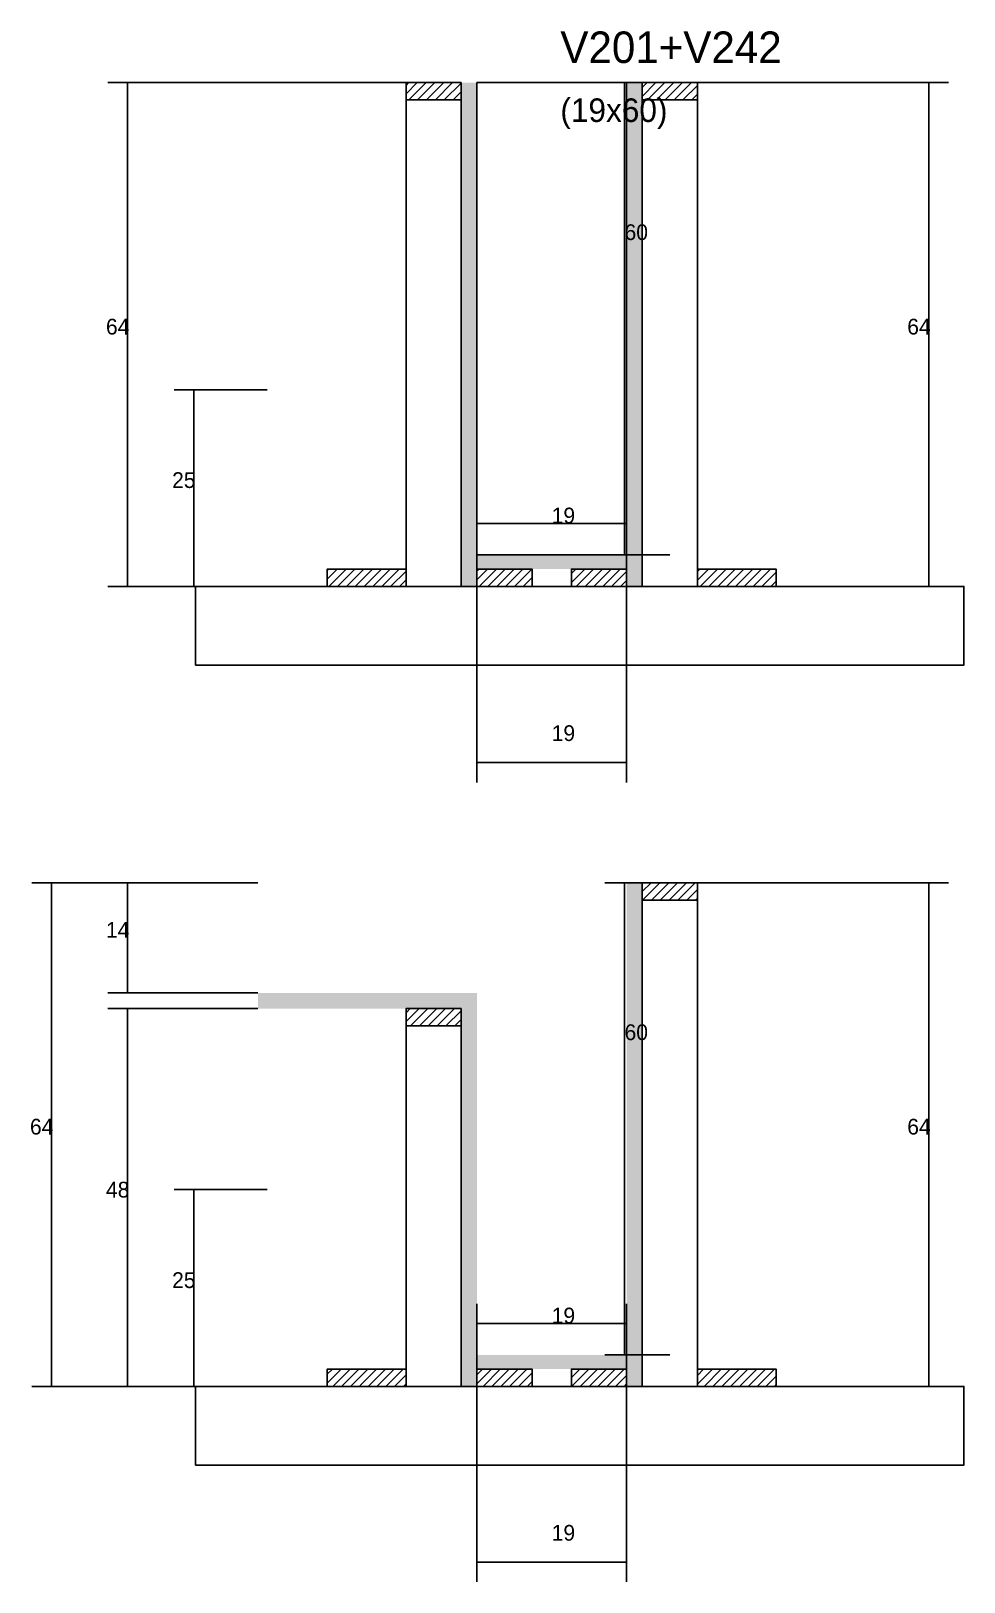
# Model space of a CAD drawing. Header units: metres. Extents: x 4470 to 7242, y 10166 to 11521.
# Drawn here: x 4469.7 to 4706.6, y 11063.4 to 11457.5 of the extents above; entities that cross this region are included whole.
import ezdxf

# ---------------------------------------------------------------- set-up
doc = ezdxf.new("R2010")
doc.units = ezdxf.units.M
for name, color, linetype in [('CONCRETO', 8, 'Continuous'), ('COTA', 2, 'Continuous'), ('Hachura', 8, 'Continuous'), ('Madeira', 52, 'Continuous'), ('Paineis', 7, 'Continuous'), ('TextoSecao', 7, 'Continuous')]:
    doc.layers.add(name, color=color, linetype=linetype)

msp = doc.modelspace()

# ---------------------------------------------------------------- texts
at = {"layer": 'COTA'}
for s, p in [('60', (4620.4, 11404.4)), ('64', (4488.7, 11380.4)), ('64', (4692.2, 11380.4)), ('25', (4505.5, 11341.4)), ('19', (4601.9, 11332.4)), ('19', (4601.9, 11277.1)), ('14', (4488.7, 11227.1)), ('60', (4620.4, 11201.1)), ('64', (4469.4, 11177.1)), ('64', (4692.2, 11177.1)), ('48', (4488.7, 11161.1)), ('25', (4505.5, 11138.1)), ('19', (4601.9, 11129.1)), ('19', (4601.9, 11073.9))]:
    msp.add_text(s, height=4, dxfattribs=at).set_placement(p)
at = {"layer": 'TextoSecao'}
for s, height, p in [('V201+V242', 8, (4604.1, 11449.4)), ('(19x60)', 6, (4604.1, 11434.4))]:
    msp.add_text(s, height=height, dxfattribs=at).set_placement(p)

# ---------------------------------------------------------------- hatches: boundary and pattern name
at = {"layer": 'Hachura'}
h = msp.add_hatch(dxfattribs=at)
h.set_pattern_fill('ANSI31', scale=0.5)
h.paths.add_polyline_path([(4578.9, 11440), (4578.9, 11444.4), (4578.9, 11444.4), (4564.9, 11444.4), (4564.9, 11444.4), (4564.9, 11440), (4564.9, 11440), (4578.9, 11440)])
h = msp.add_hatch(color=8, dxfattribs=at)
h.dxf.hatch_style = 1
h.paths.add_polyline_path([(4578.9, 11444.4), (4582.9, 11444.4), (4582.9, 11444.4), (4582.9, 11316.4), (4582.9, 11316.4), (4578.9, 11316.4), (4578.9, 11316.4), (4578.9, 11444.4)])
h = msp.add_hatch(color=8, dxfattribs=at)
h.dxf.hatch_style = 1
h.paths.add_polyline_path([(4624.9, 11444.4), (4620.9, 11444.4), (4620.9, 11444.4), (4620.9, 11316.4), (4620.9, 11316.4), (4624.9, 11316.4), (4624.9, 11316.4), (4624.9, 11444.4)])
h = msp.add_hatch(dxfattribs=at)
h.set_pattern_fill('ANSI31', scale=0.5)
h.paths.add_polyline_path([(4624.9, 11440), (4624.9, 11444.4), (4624.9, 11444.4), (4638.9, 11444.4), (4638.9, 11444.4), (4638.9, 11440), (4638.9, 11440), (4624.9, 11440)])
h = msp.add_hatch(color=8, dxfattribs=at)
h.dxf.hatch_style = 1
h.paths.add_polyline_path([(4620.9, 11320.8), (4620.9, 11324.4), (4620.9, 11324.4), (4582.9, 11324.4), (4582.9, 11324.4), (4582.9, 11320.8), (4582.9, 11320.8), (4620.9, 11320.8)])
h = msp.add_hatch(dxfattribs=at)
h.set_pattern_fill('ANSI31', scale=0.5)
h.paths.add_polyline_path([(4544.9, 11316.4), (4544.9, 11320.8), (4544.9, 11320.8), (4564.9, 11320.8), (4564.9, 11320.8), (4564.9, 11316.4), (4564.9, 11316.4), (4544.9, 11316.4)])
h = msp.add_hatch(dxfattribs=at)
h.set_pattern_fill('ANSI31', scale=0.5)
h.paths.add_polyline_path([(4582.9, 11316.4), (4582.9, 11320.8), (4582.9, 11320.8), (4596.9, 11320.8), (4596.9, 11320.8), (4596.9, 11316.4), (4596.9, 11316.4), (4582.9, 11316.4)])
h = msp.add_hatch(dxfattribs=at)
h.set_pattern_fill('ANSI31', scale=0.5)
h.paths.add_polyline_path([(4620.9, 11316.4), (4620.9, 11320.8), (4620.9, 11320.8), (4606.9, 11320.8), (4606.9, 11320.8), (4606.9, 11316.4), (4606.9, 11316.4), (4620.9, 11316.4)])
h = msp.add_hatch(dxfattribs=at)
h.set_pattern_fill('ANSI31', scale=0.5)
h.paths.add_polyline_path([(4658.9, 11316.4), (4658.9, 11320.8), (4658.9, 11320.8), (4638.9, 11320.8), (4638.9, 11320.8), (4638.9, 11316.4), (4638.9, 11316.4), (4658.9, 11316.4)])
h = msp.add_hatch(color=8, dxfattribs=at)
h.dxf.hatch_style = 1
h.paths.add_polyline_path([(4624.9, 11241.1), (4620.9, 11241.1), (4620.9, 11241.1), (4620.9, 11113.1), (4620.9, 11113.1), (4624.9, 11113.1), (4624.9, 11113.1), (4624.9, 11241.1)])
h = msp.add_hatch(dxfattribs=at)
h.set_pattern_fill('ANSI31', scale=0.5)
h.paths.add_polyline_path([(4624.9, 11236.7), (4624.9, 11241.1), (4624.9, 11241.1), (4638.9, 11241.1), (4638.9, 11241.1), (4638.9, 11236.7), (4638.9, 11236.7), (4624.9, 11236.7)])
h = msp.add_hatch(color=8, dxfattribs=at)
h.dxf.hatch_style = 1
h.paths.add_polyline_path([(4582.9, 11209.1), (4582.9, 11213.1), (4582.9, 11213.1), (4527.3, 11213.1), (4527.3, 11213.1), (4527.3, 11209.1), (4527.3, 11209.1), (4582.9, 11209.1)])
h = msp.add_hatch(color=8, dxfattribs=at)
h.dxf.hatch_style = 1
h.paths.add_polyline_path([(4578.9, 11213.1), (4582.9, 11213.1), (4582.9, 11213.1), (4582.9, 11113.1), (4582.9, 11113.1), (4578.9, 11113.1), (4578.9, 11113.1), (4578.9, 11213.1)])
h = msp.add_hatch(dxfattribs=at)
h.set_pattern_fill('ANSI31', scale=0.5)
h.paths.add_polyline_path([(4578.9, 11204.7), (4578.9, 11209.1), (4578.9, 11209.1), (4564.9, 11209.1), (4564.9, 11209.1), (4564.9, 11204.7), (4564.9, 11204.7), (4578.9, 11204.7)])
h = msp.add_hatch(color=8, dxfattribs=at)
h.dxf.hatch_style = 1
h.paths.add_polyline_path([(4620.9, 11117.5), (4620.9, 11121.1), (4620.9, 11121.1), (4582.9, 11121.1), (4582.9, 11121.1), (4582.9, 11117.5), (4582.9, 11117.5), (4620.9, 11117.5)])
h = msp.add_hatch(dxfattribs=at)
h.set_pattern_fill('ANSI31', scale=0.5)
h.paths.add_polyline_path([(4544.9, 11113.1), (4544.9, 11117.5), (4544.9, 11117.5), (4564.9, 11117.5), (4564.9, 11117.5), (4564.9, 11113.1), (4564.9, 11113.1), (4544.9, 11113.1)])
h = msp.add_hatch(dxfattribs=at)
h.set_pattern_fill('ANSI31', scale=0.5)
h.paths.add_polyline_path([(4582.9, 11113.1), (4582.9, 11117.5), (4582.9, 11117.5), (4596.9, 11117.5), (4596.9, 11117.5), (4596.9, 11113.1), (4596.9, 11113.1), (4582.9, 11113.1)])
h = msp.add_hatch(dxfattribs=at)
h.set_pattern_fill('ANSI31', scale=0.5)
h.paths.add_polyline_path([(4620.9, 11113.1), (4620.9, 11117.5), (4620.9, 11117.5), (4606.9, 11117.5), (4606.9, 11117.5), (4606.9, 11113.1), (4606.9, 11113.1), (4620.9, 11113.1)])
h = msp.add_hatch(dxfattribs=at)
h.set_pattern_fill('ANSI31', scale=0.5)
h.paths.add_polyline_path([(4658.9, 11113.1), (4658.9, 11117.5), (4658.9, 11117.5), (4638.9, 11117.5), (4638.9, 11117.5), (4638.9, 11113.1), (4638.9, 11113.1), (4658.9, 11113.1)])

# ---------------------------------------------------------------- linework, layer by layer
at = {"layer": 'CONCRETO'}
msp.add_lwpolyline([(4582.9, 11444.4), (4582.9, 11444.4), (4620.9, 11444.4), (4620.9, 11416.4), (4620.9, 11416.4), (4620.9, 11324.4), (4582.9, 11324.4), (4582.9, 11444.4)], close=True, dxfattribs=at)
at = {"layer": 'COTA'}
for p, q in [((4564.9, 11444.4), (4489.2, 11444.4)), ((4494.2, 11316.4), (4494.2, 11444.4)), ((4631.9, 11444.4), (4615.4, 11444.4)), ((4620.4, 11324.4), (4620.4, 11444.4)), ((4638.9, 11444.4), (4702.7, 11444.4)), ((4697.7, 11316.4), (4697.7, 11444.4)), ((4529.6, 11366.3), (4506, 11366.3)), ((4511, 11316.4), (4511, 11366.3)), ((4582.9, 11316.4), (4582.9, 11337.4)), ((4620.9, 11316.4), (4620.9, 11337.4)), ((4582.9, 11332.4), (4620.9, 11332.4)), ((4631.9, 11324.4), (4615.4, 11324.4)), ((4549.3, 11316.4), (4489.2, 11316.4)), ((4529.6, 11316.4), (4506, 11316.4)), ((4582.9, 11316.4), (4582.9, 11266.6)), ((4620.9, 11316.4), (4620.9, 11266.6)), ((4654.5, 11316.4), (4702.7, 11316.4)), ((4582.9, 11271.6), (4620.9, 11271.6)), ((4527.3, 11241.1), (4469.9, 11241.1)), ((4474.9, 11113.1), (4474.9, 11241.1)), ((4527.3, 11241.1), (4489.2, 11241.1)), ((4494.2, 11213.1), (4494.2, 11241.1)), ((4631.9, 11241.1), (4615.4, 11241.1)), ((4620.4, 11121.1), (4620.4, 11241.1)), ((4638.9, 11241.1), (4702.7, 11241.1)), ((4697.7, 11113.1), (4697.7, 11241.1)), ((4527.3, 11213.1), (4489.2, 11213.1)), ((4527.3, 11209.1), (4489.2, 11209.1)), ((4494.2, 11113.1), (4494.2, 11209.1)), ((4529.6, 11163.1), (4506, 11163.1)), ((4511, 11113.1), (4511, 11163.1)), ((4582.9, 11113.1), (4582.9, 11134.1)), ((4620.9, 11113.1), (4620.9, 11134.1)), ((4582.9, 11129.1), (4620.9, 11129.1)), ((4631.9, 11121.1), (4615.4, 11121.1)), ((4549.3, 11113.1), (4469.9, 11113.1)), ((4549.3, 11113.1), (4489.2, 11113.1)), ((4529.6, 11113.1), (4506, 11113.1)), ((4582.9, 11113.1), (4582.9, 11063.4)), ((4620.9, 11113.1), (4620.9, 11063.4)), ((4654.5, 11113.1), (4702.7, 11113.1)), ((4582.9, 11068.4), (4620.9, 11068.4))]:
    msp.add_line(p, q, dxfattribs=at)
at = {"layer": 'Madeira'}
for points in [[(4578.9, 11440), (4578.9, 11444.4), (4564.9, 11444.4), (4564.9, 11440)], [(4578.9, 11444.4), (4564.9, 11444.4), (4564.9, 11316.4), (4578.9, 11316.4)], [(4624.9, 11440), (4624.9, 11444.4), (4638.9, 11444.4), (4638.9, 11440)], [(4624.9, 11444.4), (4638.9, 11444.4), (4638.9, 11316.4), (4624.9, 11316.4)], [(4544.9, 11316.4), (4544.9, 11320.8), (4564.9, 11320.8), (4564.9, 11316.4)], [(4582.9, 11316.4), (4582.9, 11320.8), (4596.9, 11320.8), (4596.9, 11316.4)], [(4620.9, 11316.4), (4620.9, 11320.8), (4606.9, 11320.8), (4606.9, 11316.4)], [(4658.9, 11316.4), (4658.9, 11320.8), (4638.9, 11320.8), (4638.9, 11316.4)], [(4511.4, 11296.4), (4706.6, 11296.4), (4706.6, 11316.4), (4511.4, 11316.4)], [(4624.9, 11236.7), (4624.9, 11241.1), (4638.9, 11241.1), (4638.9, 11236.7)], [(4624.9, 11241.1), (4638.9, 11241.1), (4638.9, 11113.1), (4624.9, 11113.1)], [(4578.9, 11204.7), (4578.9, 11209.1), (4564.9, 11209.1), (4564.9, 11204.7)], [(4578.9, 11209.1), (4564.9, 11209.1), (4564.9, 11113.1), (4578.9, 11113.1)], [(4544.9, 11113.1), (4544.9, 11117.5), (4564.9, 11117.5), (4564.9, 11113.1)], [(4582.9, 11113.1), (4582.9, 11117.5), (4596.9, 11117.5), (4596.9, 11113.1)], [(4620.9, 11113.1), (4620.9, 11117.5), (4606.9, 11117.5), (4606.9, 11113.1)], [(4658.9, 11113.1), (4658.9, 11117.5), (4638.9, 11117.5), (4638.9, 11113.1)], [(4511.4, 11093.1), (4706.6, 11093.1), (4706.6, 11113.1), (4511.4, 11113.1)]]:
    msp.add_lwpolyline(points, close=True, dxfattribs=at)
at = {"layer": 'Paineis'}
msp.add_line((4582.9, 11324.4), (4620.9, 11324.4), dxfattribs=at)

msp.set_redraw_order([(e.dxf.handle, doc.entitydb.next_handle()) for e in msp.query("TEXT MTEXT ATTDEF DIMENSION ARC_DIMENSION")])  # texts and dimensions are drawn at this point

doc.saveas('drawing.dxf')
